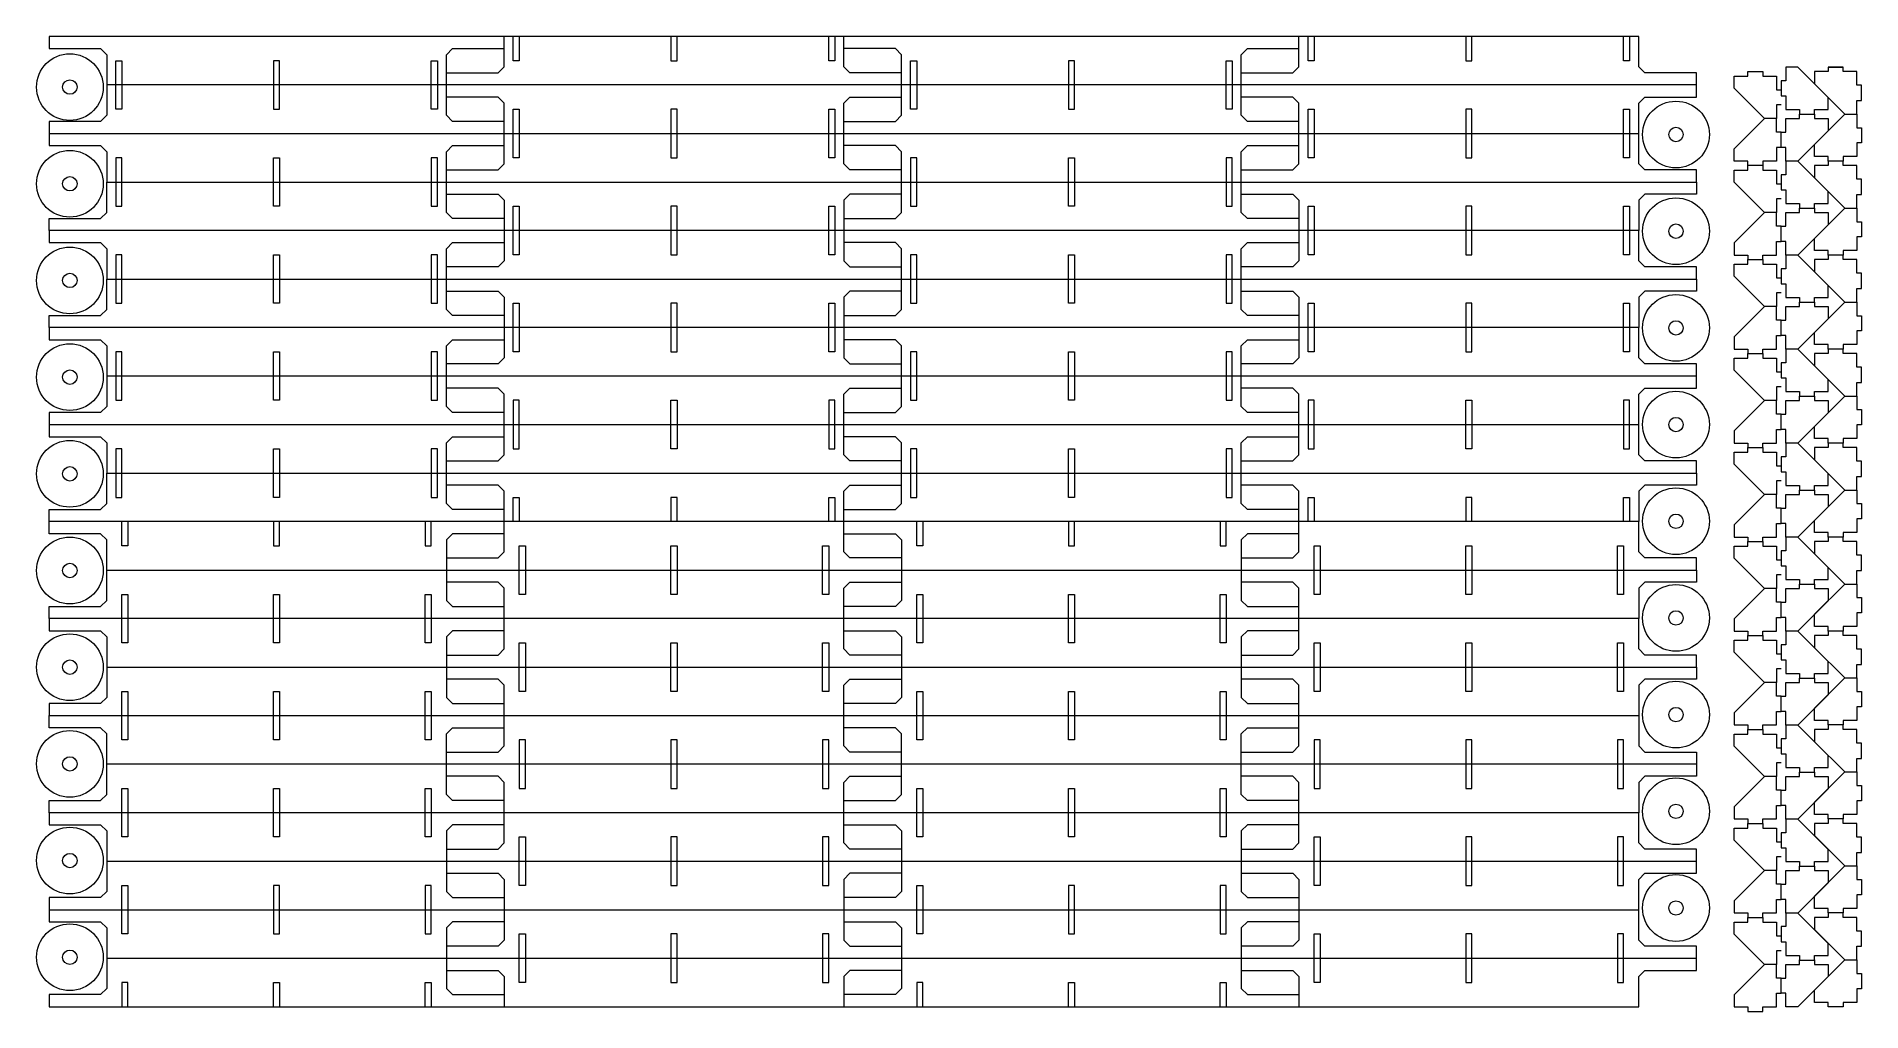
# Model space of a CAD drawing. Header units: millimetres. Extents: x -301 to 300, y -152 to 169.
import ezdxf

# ---------------------------------------------------------------- set-up
doc = ezdxf.new("R2010")
doc.units = ezdxf.units.MM
doc.header["$MEASUREMENT"] = 0
doc.layers.add('Layer 1', color=7, linetype='Continuous')

msp = doc.modelspace()

# ---------------------------------------------------------------- linework, layer by layer
at = {"layer": 'Layer 1', "lineweight": 9}
for points in [[(246.0185, 121.3712), (246.0185, 125.3712), (229.0185, 125.3712), (227.0185, 127.3712), (227.0185, 137.3712), (227.0185, 147.3712), (229.0185, 149.3712), (246.0185, 149.3712), (246.0185, 157.3712), (229.0185, 157.3712), (227.0185, 159.3712), (227.0185, 169.3712), (-296.9815, 169.3712), (-296.9815, 165.3712), (-279.9815, 165.3712), (-277.9815, 163.3712), (-277.9815, 153.3712), (-277.9815, 143.3712), (-279.9815, 141.3712), (-296.9815, 141.3712), (-296.9815, 133.3712), (-279.9815, 133.3712), (-277.9815, 131.3712), (-277.9815, 121.3712)], [(273.9698, 146.7889), (272.4698, 146.7889), (272.4698, 142.2889), (268.4698, 142.2889), (258.4698, 152.2889), (258.4698, 156.2889), (262.9698, 156.2889), (262.9698, 157.7889), (267.9698, 157.7889), (267.9698, 156.2889), (272.4698, 156.2889), (272.4698, 151.7889), (273.9698, 151.7889)], [(284.9698, 143.7765), (284.9698, 145.2765), (289.4698, 145.2765), (289.4698, 149.2765), (279.4698, 159.2765), (275.4698, 159.2765), (275.4698, 154.7765), (273.9698, 154.7765), (273.9698, 149.7765), (275.4698, 149.7765), (275.4698, 145.2765), (279.9698, 145.2765), (279.9698, 143.7765)], [(294.9574, 143.7889), (298.9574, 143.7889), (298.9574, 148.2889), (300.4574, 148.2889), (300.4574, 153.2889), (298.9574, 153.2889), (298.9574, 157.7889), (294.4574, 157.7889), (294.4574, 159.2889), (289.4574, 159.2889), (289.4574, 157.7889), (284.9574, 157.7889), (284.9574, 153.7889), (294.9574, 143.7889)], [(289.4574, 159.2889), (294.4574, 159.2889)], [(273.9698, 115.7889), (272.4698, 115.7889), (272.4698, 111.2889), (268.4698, 111.2889), (258.4698, 121.2889), (258.4698, 125.2889), (262.9698, 125.2889), (262.9698, 126.7889), (262.9698, 128.2889), (258.4698, 128.2889), (258.4698, 132.2889), (268.4698, 142.2889)], [(273.9698, 137.7889), (272.4698, 137.7889), (272.4698, 142.2889)], [(279.4698, 128.2765), (275.4698, 128.2765), (275.4698, 132.7765), (273.9698, 132.7765), (273.9698, 137.7765), (275.4698, 137.7765), (275.4698, 142.2765), (279.9698, 142.2765), (279.9698, 143.7765), (284.9698, 143.7765), (284.9698, 142.2765), (289.4698, 142.2765), (289.4698, 138.2765), (279.4698, 128.2765)], [(289.4574, 128.2889), (289.4574, 129.7889), (284.9574, 129.7889), (284.9574, 133.7889), (294.9574, 143.7889)], [(298.9574, 143.7889), (298.9574, 139.2889), (300.4574, 139.2889), (300.4574, 134.2889), (298.9574, 134.2889), (298.9574, 129.7889), (294.4574, 129.7889), (294.4574, 128.2889)], [(273.9698, 132.7889), (272.4698, 132.7889), (272.4698, 128.2889), (267.9698, 128.2889), (267.9698, 126.7889), (267.9698, 125.2889), (272.4698, 125.2889), (272.4698, 120.7889), (273.9698, 120.7889)], [(267.9698, 126.7889), (262.9698, 126.7889)], [(275.4698, 128.2765), (275.4698, 123.7765), (273.9698, 123.7765), (273.9698, 118.7765), (275.4698, 118.7765), (275.4698, 114.2765), (279.9698, 114.2765), (279.9698, 112.7765)], [(284.9698, 112.7765), (284.9698, 114.2765), (289.4698, 114.2765), (289.4698, 118.2765), (279.4698, 128.2765)], [(294.9574, 112.7889), (298.9574, 112.7889), (298.9574, 117.2889), (300.4574, 117.2889), (300.4574, 122.2889), (298.9574, 122.2889), (298.9574, 126.7889), (294.4574, 126.7889), (294.4574, 128.2889), (289.4574, 128.2889), (289.4574, 126.7889), (284.9574, 126.7889), (284.9574, 122.7889), (294.9574, 112.7889)], [(227.0185, 105.3712), (-296.9815, 105.3712), (-296.9815, 109.3712), (-279.9815, 109.3712), (-277.9815, 111.3712), (-277.9815, 121.3712), (246.0185, 121.3712), (246.0185, 117.3712), (229.0185, 117.3712), (227.0185, 115.3712), (227.0185, 105.3712)], [(268.4698, 111.2889), (258.4698, 101.2889), (258.4698, 97.2889), (262.9698, 97.2889), (262.9698, 95.7889)], [(273.9698, 106.7889), (272.4698, 106.7889), (272.4698, 111.2889)], [(279.4698, 97.2765), (275.4698, 97.2765), (275.4698, 101.7765), (273.9698, 101.7765), (273.9698, 106.7765), (275.4698, 106.7765), (275.4698, 111.2765), (279.9698, 111.2765), (279.9698, 112.7765), (284.9698, 112.7765), (284.9698, 111.2765), (289.4698, 111.2765), (289.4698, 107.2765), (279.4698, 97.2765)], [(298.9574, 112.7889), (298.9574, 108.2889), (300.4574, 108.2889), (300.4574, 103.2889), (298.9574, 103.2889), (298.9574, 98.7889), (294.4574, 98.7889), (294.4574, 97.2889), (289.4574, 97.2889), (289.4574, 98.7889), (284.9574, 98.7889), (284.9574, 102.7889), (294.9574, 112.7889)], [(-296.9815, 105.3712), (-296.9815, 101.3712), (-279.9815, 101.3712), (-277.9815, 99.3712), (-277.9815, 89.3712)], [(246.0185, 89.3712), (246.0185, 93.3712), (229.0185, 93.3712), (227.0185, 95.3712), (227.0185, 105.3712)], [(267.9698, 95.7889), (267.9698, 97.2889), (272.4698, 97.2889), (272.4698, 101.7889), (273.9698, 101.7889)], [(275.4698, 97.2765), (275.4698, 92.7765), (273.9698, 92.7765), (273.9698, 87.7765), (275.4698, 87.7765), (275.4698, 83.2765), (279.9698, 83.2765), (279.9698, 81.7765)], [(284.9698, 81.7765), (284.9698, 83.2765), (289.4698, 83.2765), (289.4698, 87.2765), (279.4698, 97.2765)], [(294.9574, 81.7889), (298.9574, 81.7889), (298.9574, 86.2889), (300.4574, 86.2889), (300.4574, 91.2889), (298.9574, 91.2889), (298.9574, 95.7889), (294.4574, 95.7889), (294.4574, 97.2889), (289.4574, 97.2889), (289.4574, 95.7889), (284.9574, 95.7889), (284.9574, 91.7889), (294.9574, 81.7889)], [(273.9698, 84.7889), (272.4698, 84.7889), (272.4698, 80.2889), (268.4698, 80.2889), (258.4698, 90.2889), (258.4698, 94.2889), (262.9698, 94.2889), (262.9698, 95.7889), (267.9698, 95.7889), (267.9698, 94.2889), (272.4698, 94.2889), (272.4698, 89.7889), (273.9698, 89.7889)], [(227.0185, 73.3712), (-296.9815, 73.3712), (-296.9815, 77.3712), (-279.9815, 77.3712), (-277.9815, 79.3712), (-277.9815, 89.3712), (246.0185, 89.3712), (246.0185, 85.3712), (229.0185, 85.3712), (227.0185, 83.3712), (227.0185, 73.3712)], [(268.4698, 80.2889), (258.4698, 70.2889), (258.4698, 66.2889), (262.9698, 66.2889), (262.9698, 64.7889)], [(273.9698, 75.7889), (272.4698, 75.7889), (272.4698, 80.2889)], [(279.4698, 66.2765), (275.4698, 66.2765), (275.4698, 70.7765), (273.9698, 70.7765), (273.9698, 75.7765), (275.4698, 75.7765), (275.4698, 80.2765), (279.9698, 80.2765), (279.9698, 81.7765), (284.9698, 81.7765), (284.9698, 80.2765), (289.4698, 80.2765), (289.4698, 76.2765), (279.4698, 66.2765)], [(289.4574, 66.2889), (289.4574, 67.7889), (284.9574, 67.7889), (284.9574, 71.7889), (294.9574, 81.7889)], [(298.9574, 81.7889), (298.9574, 77.2889), (300.4574, 77.2889), (300.4574, 72.2889), (298.9574, 72.2889), (298.9574, 67.7889), (294.4574, 67.7889), (294.4574, 66.2889)], [(-296.9815, 73.3712), (-296.9815, 69.3712), (-279.9815, 69.3712), (-277.9815, 67.3712), (-277.9815, 57.3712)], [(246.0185, 57.3712), (246.0185, 61.3712), (229.0185, 61.3712), (227.0185, 63.3712), (227.0185, 73.3712)], [(267.9698, 64.7889), (267.9698, 66.2889), (272.4698, 66.2889), (272.4698, 70.7889), (273.9698, 70.7889)], [(275.4698, 66.2765), (275.4698, 61.7765), (273.9698, 61.7765), (273.9698, 56.7765), (275.4698, 56.7765), (275.4698, 52.2765), (279.9698, 52.2765), (279.9698, 50.7765)], [(284.9698, 50.7765), (284.9698, 52.2765), (289.4698, 52.2765), (289.4698, 56.2765), (279.4698, 66.2765)], [(294.9574, 50.7889), (298.9574, 50.7889), (298.9574, 55.2889), (300.4574, 55.2889), (300.4574, 60.2889), (298.9574, 60.2889), (298.9574, 64.7889), (294.4574, 64.7889), (294.4574, 66.2889), (289.4574, 66.2889), (289.4574, 64.7889), (284.9574, 64.7889), (284.9574, 60.7889), (294.9574, 50.7889)], [(273.9698, 53.7889), (272.4698, 53.7889), (272.4698, 49.2889), (268.4698, 49.2889), (258.4698, 59.2889), (258.4698, 63.2889), (262.9698, 63.2889), (262.9698, 64.7889), (267.9698, 64.7889), (267.9698, 63.2889), (272.4698, 63.2889), (272.4698, 58.7889), (273.9698, 58.7889)], [(246.0185, 25.3712), (246.0185, 29.3712), (229.0185, 29.3712), (227.0185, 31.3712), (227.0185, 41.3712), (227.0185, 51.3712), (229.0185, 53.3712), (246.0185, 53.3712), (246.0185, 57.3712), (-277.9815, 57.3712), (-277.9815, 47.3712), (-279.9815, 45.3712), (-296.9815, 45.3712), (-296.9815, 41.3712), (227.0185, 41.3712)], [(268.4698, 49.2889), (258.4698, 39.2889), (258.4698, 35.2889), (262.9698, 35.2889), (262.9698, 33.7889)], [(273.9698, 44.7889), (272.4698, 44.7889), (272.4698, 49.2889)], [(279.4698, 35.2765), (275.4698, 35.2765), (275.4698, 39.7765), (273.9698, 39.7765), (273.9698, 44.7765), (275.4698, 44.7765), (275.4698, 49.2765), (279.9698, 49.2765), (279.9698, 50.7765), (284.9698, 50.7765), (284.9698, 49.2765), (289.4698, 49.2765), (289.4698, 45.2765), (279.4698, 35.2765)], [(298.9574, 50.7889), (298.9574, 46.2889), (300.4574, 46.2889), (300.4574, 41.2889), (298.9574, 41.2889), (298.9574, 36.7889), (294.4574, 36.7889), (294.4574, 35.2889), (289.4574, 35.2889), (289.4574, 36.7889), (284.9574, 36.7889), (284.9574, 40.7889), (294.9574, 50.7889)], [(-296.9815, 41.3712), (-296.9815, 37.3712), (-279.9815, 37.3712), (-277.9815, 35.3712), (-277.9815, 25.3712)], [(267.9698, 33.7889), (267.9698, 35.2889), (272.4698, 35.2889), (272.4698, 39.7889), (273.9698, 39.7889)], [(273.9698, 22.7889), (272.4698, 22.7889), (272.4698, 18.2889), (268.4698, 18.2889), (258.4698, 28.2889), (258.4698, 32.2889), (262.9698, 32.2889), (262.9698, 33.7889), (267.9698, 33.7889), (267.9698, 32.2889), (272.4698, 32.2889), (272.4698, 27.7889), (273.9698, 27.7889)], [(275.4698, 35.2765), (275.4698, 30.7765), (273.9698, 30.7765), (273.9698, 25.7765), (275.4698, 25.7765), (275.4698, 21.2765), (279.9698, 21.2765), (279.9698, 19.7765), (284.9698, 19.7765), (284.9698, 21.2765), (289.4698, 21.2765), (289.4698, 25.2765), (279.4698, 35.2765)], [(294.9574, 19.7889), (298.9574, 19.7889), (298.9574, 24.2889), (300.4574, 24.2889), (300.4574, 29.2889), (298.9574, 29.2889), (298.9574, 33.7889), (294.4574, 33.7889), (294.4574, 35.2889), (289.4574, 35.2889), (289.4574, 33.7889), (284.9574, 33.7889), (284.9574, 29.7889), (294.9574, 19.7889)], [(-277.9811, -38.6284), (246.0185, -38.6284), (246.0185, -34.6286), (229.0185, -34.6286), (227.0185, -32.6286), (227.0185, -22.6286), (-296.9811, -22.6286), (-296.9811, -18.6286), (-279.9811, -18.6286), (-277.9811, -16.6286), (-277.9811, -6.6286), (-277.9811, 3.3714), (-279.9811, 5.3714), (-296.9811, 5.3714), (-296.9811, 9.3714), (-296.9815, 13.3712), (-279.9815, 13.3712), (-277.9815, 15.3712), (-277.9815, 25.3712), (246.0185, 25.3712), (246.0185, 21.3712), (229.0185, 21.3712), (227.0185, 19.3712), (227.0185, 9.3712)], [(268.4698, 18.2889), (258.4698, 8.2889), (258.4698, 4.2889), (262.9698, 4.2889), (262.9698, 2.7889)], [(273.9698, 13.7889), (272.4698, 13.7889), (272.4698, 18.2889)], [(279.4698, 4.2765), (275.4698, 4.2765), (275.4698, 8.7765), (273.9698, 8.7765), (273.9698, 13.7765), (275.4698, 13.7765), (275.4698, 18.2765), (279.9698, 18.2765), (279.9698, 19.7765), (284.9698, 19.7765), (284.9698, 18.2765), (289.4698, 18.2765), (289.4698, 14.2765), (279.4698, 4.2765)], [(298.9574, 19.7889), (298.9574, 15.2889), (300.4574, 15.2889), (300.4574, 10.2889), (298.9574, 10.2889), (298.9574, 5.7889), (294.4574, 5.7889), (294.4574, 4.2889), (289.4574, 4.2889), (289.4574, 5.7889), (284.9574, 5.7889), (284.9574, 9.7889), (294.9574, 19.7889)], [(-277.9811, -6.6286), (246.0185, -6.6286), (246.0185, -2.6288), (229.0185, -2.6288), (227.0185, -0.6288), (227.0185, 9.3712), (-296.9811, 9.3712)], [(267.9698, 2.7889), (267.9698, 4.2889), (272.4698, 4.2889), (272.4698, 8.7889), (273.9698, 8.7889)], [(273.9698, -8.2111), (272.4698, -8.2111), (272.4698, -12.7111), (268.4698, -12.7111), (258.4698, -2.7111), (258.4698, 1.2889), (262.9698, 1.2889), (262.9698, 2.7889), (267.9698, 2.7889), (267.9698, 1.2889), (272.4698, 1.2889), (272.4698, -3.2111), (273.9698, -3.2111)], [(275.4698, 4.2765), (275.4698, -0.2235), (273.9698, -0.2235), (273.9698, -5.2235), (275.4698, -5.2235), (275.4698, -9.7235), (279.9698, -9.7235), (279.9698, -11.2235)], [(284.9698, -11.2235), (284.9698, -9.7235), (289.4698, -9.7235), (289.4698, -5.7235), (279.4698, 4.2765)], [(294.9574, -11.2111), (298.9574, -11.2111), (298.9574, -6.7111), (300.4574, -6.7111), (300.4574, -1.7111), (298.9574, -1.7111), (298.9574, 2.7889), (294.4574, 2.7889), (294.4574, 4.2889), (289.4574, 4.2889), (289.4574, 2.7889), (284.9574, 2.7889), (284.9574, -1.2111), (294.9574, -11.2111)], [(246.0185, -6.6286), (246.0185, -10.6284), (229.0185, -10.6284), (227.0185, -12.6284), (227.0185, -22.6284)], [(279.4698, -26.7235), (275.4698, -26.7235), (275.4698, -22.2235), (273.9698, -22.2235), (273.9698, -17.2235), (275.4698, -17.2235), (275.4698, -12.7235), (279.9698, -12.7235), (279.9698, -11.2235), (284.9698, -11.2235), (284.9698, -12.7235), (289.4698, -12.7235), (289.4698, -16.7235), (279.4698, -26.7235)], [(289.4574, -26.7111), (289.4574, -25.2111), (284.9574, -25.2111), (284.9574, -21.2111), (294.9574, -11.2111)], [(298.9574, -11.2111), (298.9574, -15.7111), (300.4574, -15.7111), (300.4574, -20.7111), (298.9574, -20.7111), (298.9574, -25.2111), (294.4574, -25.2111), (294.4574, -26.7111)], [(268.4698, -12.7111), (258.4698, -22.7111), (258.4698, -26.7111), (262.9698, -26.7111), (262.9698, -28.2111)], [(273.9698, -17.2111), (272.4698, -17.2111), (272.4698, -12.7111)], [(-296.9811, -22.6284), (-296.9811, -26.6284), (-279.9811, -26.6284), (-277.9811, -28.6284), (-277.9811, -38.6284), (-277.9811, -48.6284), (-279.9811, -50.6284), (-296.9811, -50.6284), (-296.9811, -54.6284), (227.0185, -54.6284), (227.0185, -64.6284), (229.0185, -66.6284), (246.0185, -66.6284), (246.0185, -70.6282), (-277.9811, -70.6282)], [(267.9698, -28.2111), (267.9698, -26.7111), (272.4698, -26.7111), (272.4698, -22.2111), (273.9698, -22.2111)], [(273.9698, -39.2111), (272.4698, -39.2111), (272.4698, -43.7111), (268.4698, -43.7111), (258.4698, -33.7111), (258.4698, -29.7111), (262.9698, -29.7111), (262.9698, -28.2111), (267.9698, -28.2111), (267.9698, -29.7111), (272.4698, -29.7111), (272.4698, -34.2111), (273.9698, -34.2111)], [(275.4698, -26.7235), (275.4698, -31.2235), (273.9698, -31.2235), (273.9698, -36.2235), (275.4698, -36.2235), (275.4698, -40.7235), (279.9698, -40.7235), (279.9698, -42.2235)], [(284.9698, -42.2235), (284.9698, -40.7235), (289.4698, -40.7235), (289.4698, -36.7235), (279.4698, -26.7235)], [(294.9574, -42.2111), (298.9574, -42.2111), (298.9574, -37.7111), (300.4574, -37.7111), (300.4574, -32.7111), (298.9574, -32.7111), (298.9574, -28.2111), (294.4574, -28.2111), (294.4574, -26.7111), (289.4574, -26.7111), (289.4574, -28.2111), (284.9574, -28.2111), (284.9574, -32.2111), (294.9574, -42.2111)], [(246.0185, -38.6284), (246.0185, -42.6282), (229.0185, -42.6282), (227.0185, -44.6282), (227.0185, -54.6282)], [(268.4698, -43.7111), (258.4698, -53.7111), (258.4698, -57.7111), (262.9698, -57.7111), (262.9698, -59.2111)], [(273.9698, -48.2111), (272.4698, -48.2111), (272.4698, -43.7111)], [(279.4698, -57.7235), (275.4698, -57.7235), (275.4698, -53.2235), (273.9698, -53.2235), (273.9698, -48.2235), (275.4698, -48.2235), (275.4698, -43.7235), (279.9698, -43.7235), (279.9698, -42.2235), (284.9698, -42.2235), (284.9698, -43.7235), (289.4698, -43.7235), (289.4698, -47.7235), (279.4698, -57.7235)], [(289.4574, -57.7111), (289.4574, -56.2111), (284.9574, -56.2111), (284.9574, -52.2111), (294.9574, -42.2111)], [(298.9574, -42.2111), (298.9574, -46.7111), (300.4574, -46.7111), (300.4574, -51.7111), (298.9574, -51.7111), (298.9574, -56.2111), (294.4574, -56.2111), (294.4574, -57.7111)], [(267.9698, -59.2111), (267.9698, -57.7111), (272.4698, -57.7111), (272.4698, -53.2111), (273.9698, -53.2111)], [(-296.9811, -86.628), (-296.9811, -90.628), (-279.9811, -90.628), (-277.9811, -92.628), (-277.9811, -102.628), (246.0185, -102.628), (246.0185, -98.6282), (229.0185, -98.6282), (227.0185, -96.6282), (227.0185, -86.6282), (-296.9811, -86.6282), (-296.9811, -82.6282), (-279.9811, -82.6282), (-277.9811, -80.6282), (-277.9811, -70.6282), (-277.9811, -60.6282), (-279.9811, -58.6282), (-296.9811, -58.6282), (-296.9811, -54.6282)], [(273.9698, -70.2111), (272.4698, -70.2111), (272.4698, -74.7111), (268.4698, -74.7111), (258.4698, -64.7111), (258.4698, -60.7111), (262.9698, -60.7111), (262.9698, -59.2111), (267.9698, -59.2111), (267.9698, -60.7111), (272.4698, -60.7111), (272.4698, -65.2111), (273.9698, -65.2111)], [(275.4698, -57.7235), (275.4698, -62.2235), (273.9698, -62.2235), (273.9698, -67.2235), (275.4698, -67.2235), (275.4698, -71.7235), (279.9698, -71.7235), (279.9698, -73.2235)], [(284.9698, -73.2235), (284.9698, -71.7235), (289.4698, -71.7235), (289.4698, -67.7235), (279.4698, -57.7235)], [(294.9574, -73.2111), (298.9574, -73.2111), (298.9574, -68.7111), (300.4574, -68.7111), (300.4574, -63.7111), (298.9574, -63.7111), (298.9574, -59.2111), (294.4574, -59.2111), (294.4574, -57.7111), (289.4574, -57.7111), (289.4574, -59.2111), (284.9574, -59.2111), (284.9574, -63.2111), (294.9574, -73.2111)], [(246.0185, -70.6282), (246.0185, -74.628), (229.0185, -74.628), (227.0185, -76.628), (227.0185, -86.628)], [(268.4698, -74.7111), (258.4698, -84.7111), (258.4698, -88.7111), (262.9698, -88.7111), (262.9698, -90.2111)], [(273.9698, -79.2111), (272.4698, -79.2111), (272.4698, -74.7111)], [(279.4698, -88.7235), (275.4698, -88.7235), (275.4698, -84.2235), (273.9698, -84.2235), (273.9698, -79.2235), (275.4698, -79.2235), (275.4698, -74.7235), (279.9698, -74.7235), (279.9698, -73.2235), (284.9698, -73.2235), (284.9698, -74.7235), (289.4698, -74.7235), (289.4698, -78.7235), (279.4698, -88.7235)], [(289.4574, -88.7111), (289.4574, -87.2111), (284.9574, -87.2111), (284.9574, -83.2111), (294.9574, -73.2111)], [(298.9574, -73.2111), (298.9574, -77.7111), (300.4574, -77.7111), (300.4574, -82.7111), (298.9574, -82.7111), (298.9574, -87.2111), (294.4574, -87.2111), (294.4574, -88.7111)], [(267.9698, -90.2111), (267.9698, -88.7111), (272.4698, -88.7111), (272.4698, -84.2111), (273.9698, -84.2111)], [(273.9698, -101.2111), (272.4698, -101.2111), (272.4698, -105.7111), (268.4698, -105.7111), (258.4698, -95.7111), (258.4698, -91.7111), (262.9698, -91.7111), (262.9698, -90.2111), (267.9698, -90.2111), (267.9698, -91.7111), (272.4698, -91.7111), (272.4698, -96.2111), (273.9698, -96.2111)], [(275.4698, -88.7235), (275.4698, -93.2235), (273.9698, -93.2235), (273.9698, -98.2235), (275.4698, -98.2235), (275.4698, -102.7235), (279.9698, -102.7235), (279.9698, -104.2235)], [(284.9698, -104.2235), (284.9698, -102.7235), (289.4698, -102.7235), (289.4698, -98.7235), (279.4698, -88.7235)], [(294.9574, -104.2111), (298.9574, -104.2111), (298.9574, -99.7111), (300.4574, -99.7111), (300.4574, -94.7111), (298.9574, -94.7111), (298.9574, -90.2111), (294.4574, -90.2111), (294.4574, -88.7111), (289.4574, -88.7111), (289.4574, -90.2111), (284.9574, -90.2111), (284.9574, -94.2111), (294.9574, -104.2111)], [(-277.9811, -102.6282), (-277.9811, -112.6282), (-279.9811, -114.6282), (-296.9811, -114.6282), (-296.9811, -122.6282), (-279.9811, -122.6282), (-277.9811, -124.6282), (-277.9811, -134.6282), (-277.9811, -144.6282), (-279.9811, -146.6282), (-296.9811, -146.6282), (-296.9811, -150.6282), (227.0189, -150.6282), (227.0189, -140.6282), (229.0189, -138.6282), (246.0189, -138.6282), (246.0189, -130.6282), (229.0189, -130.6282), (227.0189, -128.6282), (227.0189, -118.6282), (227.0189, -108.6282), (229.0189, -106.6282), (246.0189, -106.6282), (246.0185, -102.628)], [(268.4698, -105.7111), (258.4698, -115.7111), (258.4698, -119.7111), (262.9698, -119.7111), (262.9698, -121.2111)], [(273.9698, -110.2111), (272.4698, -110.2111), (272.4698, -105.7111)], [(279.4698, -119.7235), (275.4698, -119.7235), (275.4698, -115.2235), (273.9698, -115.2235), (273.9698, -110.2235), (275.4698, -110.2235), (275.4698, -105.7235), (279.9698, -105.7235), (279.9698, -104.2235), (284.9698, -104.2235), (284.9698, -105.7235), (289.4698, -105.7235), (289.4698, -109.7235), (279.4698, -119.7235)], [(298.9574, -104.2111), (298.9574, -108.7111), (300.4574, -108.7111), (300.4574, -113.7111), (298.9574, -113.7111), (298.9574, -118.2111), (294.4574, -118.2111), (294.4574, -119.7111), (289.4574, -119.7111), (289.4574, -118.2111), (284.9574, -118.2111), (284.9574, -114.2111), (294.9574, -104.2111)], [(267.9698, -121.2111), (267.9698, -119.7111), (272.4698, -119.7111), (272.4698, -115.2111), (273.9698, -115.2111)], [(275.4698, -119.7235), (275.4698, -124.2235), (273.9698, -124.2235), (273.9698, -129.2235), (275.4698, -129.2235), (275.4698, -133.7235), (279.9698, -133.7235), (279.9698, -135.2235), (284.9698, -135.2235), (284.9698, -133.7235), (289.4698, -133.7235), (289.4698, -129.7235), (279.4698, -119.7235)], [(294.9574, -135.2111), (298.9574, -135.2111), (298.9574, -130.7111), (300.4574, -130.7111), (300.4574, -125.7111), (298.9574, -125.7111), (298.9574, -121.2111), (294.4574, -121.2111), (294.4574, -119.7111), (289.4574, -119.7111), (289.4574, -121.2111), (284.9574, -121.2111), (284.9574, -125.2111), (294.9574, -135.2111)], [(273.9698, -132.2111), (272.4698, -132.2111), (272.4698, -136.7111), (268.4698, -136.7111), (258.4698, -126.7111), (258.4698, -122.7111), (262.9698, -122.7111), (262.9698, -121.2111), (267.9698, -121.2111), (267.9698, -122.7111), (272.4698, -122.7111), (272.4698, -127.2111), (273.9698, -127.2111)], [(268.4698, -136.7111), (258.4698, -146.7111), (258.4698, -150.7111), (262.9698, -150.7111), (262.9698, -152.2111), (267.9698, -152.2111), (267.9698, -150.7111), (272.4698, -150.7111), (272.4698, -146.2111), (273.9698, -146.2111)], [(273.9698, -141.2111), (272.4698, -141.2111), (272.4698, -136.7111)], [(284.9698, -135.2111), (284.9698, -136.7111), (289.4698, -136.7111), (289.4698, -140.7111), (279.4698, -150.7111), (275.4698, -150.7111), (275.4698, -146.2111), (273.9698, -146.2111), (273.9698, -141.2111), (275.4698, -141.2111), (275.4698, -136.7111), (279.9698, -136.7111), (279.9698, -135.2111)], [(298.9574, -135.2111), (298.9574, -139.7111), (300.4574, -139.7111), (300.4574, -144.7111), (298.9574, -144.7111), (298.9574, -149.2111), (294.4574, -149.2111), (294.4574, -150.7111), (289.4574, -150.7111), (289.4574, -149.2111), (284.9574, -149.2111), (284.9574, -145.2111), (294.9574, -135.2111)]]:
    msp.add_lwpolyline(points, dxfattribs=at)
at = {"layer": 'Layer 1', "color": 240, "lineweight": 9}
for points in [[(-165.9815, 157.3712), (-148.9815, 157.3712), (-146.9815, 159.3712), (-146.9815, 169.3712)], [(-141.9815, 169.3712), (-141.9815, 161.3712), (-143.9815, 161.3712), (-143.9815, 169.3712)], [(-91.9815, 169.3712), (-91.9815, 161.3712), (-89.9815, 161.3712), (-89.9815, 169.3712)], [(-37.9815, 169.3712), (-37.9815, 161.3712), (-39.9815, 161.3712), (-39.9815, 169.3712)], [(-15.9815, 157.3712), (-32.9815, 157.3712), (-34.9815, 159.3712), (-34.9815, 169.3712)], [(96.0185, 157.3712), (113.0185, 157.3712), (115.0185, 159.3712), (115.0185, 169.3712)], [(120.0185, 169.3712), (120.0185, 161.3712), (118.0185, 161.3712), (118.0185, 169.3712)], [(170.0185, 169.3712), (170.0185, 161.3712), (172.0185, 161.3712), (172.0185, 169.3712)], [(224.0185, 169.3712), (224.0185, 161.3712), (222.0185, 161.3712), (222.0185, 169.3712)], [(-146.9815, 141.3712), (-163.9815, 141.3712), (-165.9815, 143.3712), (-165.9815, 153.3712), (-165.9815, 163.3712), (-163.9815, 165.3712), (-146.9815, 165.3712)], [(-34.9815, 141.3712), (-17.9815, 141.3712), (-15.9815, 143.3712), (-15.9815, 153.3712), (-15.9815, 163.3712), (-17.9815, 165.3712), (-34.9815, 165.3712)], [(115.0185, 141.3712), (98.0185, 141.3712), (96.0185, 143.3712), (96.0185, 153.3712), (96.0185, 163.3712), (98.0185, 165.3712), (115.0185, 165.3712)], [(-274.9815, 161.3712), (-272.9815, 161.3712), (-272.9815, 153.3712), (-272.9815, 145.3712), (-274.9815, 145.3712), (-274.9815, 153.3712), (-274.9815, 161.3712)], [(-220.9815, 161.3712), (-222.9815, 161.3712), (-222.9815, 153.3712), (-222.9815, 145.3712), (-220.9815, 145.3712), (-220.9815, 153.3712), (-220.9815, 161.3712)], [(-170.9815, 161.3712), (-168.9815, 161.3712), (-168.9815, 153.3712), (-168.9815, 145.3712), (-170.9815, 145.3712), (-170.9815, 153.3712), (-170.9815, 161.3712)], [(-12.9815, 161.3712), (-10.9815, 161.3712), (-10.9815, 153.3712), (-10.9815, 145.3712), (-12.9815, 145.3712), (-12.9815, 153.3712), (-12.9815, 161.3712)], [(41.0185, 161.3712), (39.0185, 161.3712), (39.0185, 153.3712), (39.0185, 145.3712), (41.0185, 145.3712), (41.0185, 153.3712), (41.0185, 161.3712)], [(91.0185, 161.3712), (93.0185, 161.3712), (93.0185, 153.3712), (93.0185, 145.3712), (91.0185, 145.3712), (91.0185, 153.3712), (91.0185, 161.3712)], [(-165.9815, 125.3712), (-148.9815, 125.3712), (-146.9815, 127.3712), (-146.9815, 137.3712), (-146.9815, 147.3712), (-148.9815, 149.3712), (-165.9815, 149.3712)], [(-143.9815, 145.3712), (-141.9815, 145.3712), (-141.9815, 137.3712), (-141.9815, 129.3712), (-143.9815, 129.3712), (-143.9815, 137.3712), (-143.9815, 145.3712)], [(-89.9815, 145.3712), (-91.9815, 145.3712), (-91.9815, 137.3712), (-91.9815, 129.3712), (-89.9815, 129.3712), (-89.9815, 137.3712), (-89.9815, 145.3712)], [(-39.9815, 145.3712), (-37.9815, 145.3712), (-37.9815, 137.3712), (-37.9815, 129.3712), (-39.9815, 129.3712), (-39.9815, 137.3712), (-39.9815, 145.3712)], [(-15.9815, 125.3712), (-32.9815, 125.3712), (-34.9815, 127.3712), (-34.9815, 137.3712), (-34.9815, 147.3712), (-32.9815, 149.3712), (-15.9815, 149.3712)], [(96.0185, 125.3712), (113.0185, 125.3712), (115.0185, 127.3712), (115.0185, 137.3712), (115.0185, 147.3712), (113.0185, 149.3712), (96.0185, 149.3712)], [(118.0185, 145.3712), (120.0185, 145.3712), (120.0185, 137.3712), (120.0185, 129.3712), (118.0185, 129.3712), (118.0185, 137.3712), (118.0185, 145.3712)], [(172.0185, 145.3712), (170.0185, 145.3712), (170.0185, 137.3712), (170.0185, 129.3712), (172.0185, 129.3712), (172.0185, 137.3712), (172.0185, 145.3712)], [(222.0185, 145.3712), (224.0185, 145.3712), (224.0185, 137.3712), (224.0185, 129.3712), (222.0185, 129.3712), (222.0185, 137.3712), (222.0185, 145.3712)], [(-146.9815, 109.3712), (-163.9815, 109.3712), (-165.9815, 111.3712), (-165.9815, 121.3712), (-165.9815, 131.3712), (-163.9815, 133.3712), (-146.9815, 133.3712)], [(-34.9815, 109.3712), (-17.9815, 109.3712), (-15.9815, 111.3712), (-15.9815, 121.3712), (-15.9815, 131.3712), (-17.9815, 133.3712), (-34.9815, 133.3712)], [(115.0185, 109.3712), (98.0185, 109.3712), (96.0185, 111.3712), (96.0185, 121.3712), (96.0185, 131.3712), (98.0185, 133.3712), (115.0185, 133.3712)], [(-274.9815, 129.3712), (-274.9815, 121.3712), (-274.9815, 113.3712), (-272.9815, 113.3712), (-272.9815, 121.3712), (-272.9815, 129.3712), (-274.9815, 129.3712)], [(-220.9815, 129.3712), (-220.9815, 121.3712), (-220.9815, 113.3712), (-222.9815, 113.3712), (-222.9815, 121.3712), (-222.9815, 129.3712), (-220.9815, 129.3712)], [(-170.9815, 129.3712), (-170.9815, 121.3712), (-170.9815, 113.3712), (-168.9815, 113.3712), (-168.9815, 121.3712), (-168.9815, 129.3712), (-170.9815, 129.3712)], [(-12.9815, 129.3712), (-12.9815, 121.3712), (-12.9815, 113.3712), (-10.9815, 113.3712), (-10.9815, 121.3712), (-10.9815, 129.3712), (-12.9815, 129.3712)], [(41.0185, 129.3712), (41.0185, 121.3712), (41.0185, 113.3712), (39.0185, 113.3712), (39.0185, 121.3712), (39.0185, 129.3712), (41.0185, 129.3712)], [(91.0185, 129.3712), (91.0185, 121.3712), (91.0185, 113.3712), (93.0185, 113.3712), (93.0185, 121.3712), (93.0185, 129.3712), (91.0185, 129.3712)], [(-165.9815, 117.3712), (-148.9815, 117.3712), (-146.9815, 115.3712), (-146.9815, 105.3712), (-146.9815, 95.3712), (-148.9815, 93.3712), (-165.9815, 93.3712)], [(-15.9815, 117.3712), (-32.9815, 117.3712), (-34.9815, 115.3712), (-34.9815, 105.3712), (-34.9815, 95.3712), (-32.9815, 93.3712), (-15.9815, 93.3712)], [(96.0185, 117.3712), (113.0185, 117.3712), (115.0185, 115.3712), (115.0185, 105.3712), (115.0185, 95.3712), (113.0185, 93.3712), (96.0185, 93.3712)], [(-141.9815, 97.3712), (-143.9815, 97.3712), (-143.9815, 105.3712), (-143.9815, 113.3712), (-141.9815, 113.3712), (-141.9815, 105.3712), (-141.9815, 97.3712)], [(-91.9815, 97.3712), (-89.9815, 97.3712), (-89.9815, 105.3712), (-89.9815, 113.3712), (-91.9815, 113.3712), (-91.9815, 105.3712), (-91.9815, 97.3712)], [(-37.9815, 97.3712), (-39.9815, 97.3712), (-39.9815, 105.3712), (-39.9815, 113.3712), (-37.9815, 113.3712), (-37.9815, 105.3712), (-37.9815, 97.3712)], [(120.0185, 97.3712), (118.0185, 97.3712), (118.0185, 105.3712), (118.0185, 113.3712), (120.0185, 113.3712), (120.0185, 105.3712), (120.0185, 97.3712)], [(170.0185, 97.3712), (172.0185, 97.3712), (172.0185, 105.3712), (172.0185, 113.3712), (170.0185, 113.3712), (170.0185, 105.3712), (170.0185, 97.3712)], [(224.0185, 97.3712), (222.0185, 97.3712), (222.0185, 105.3712), (222.0185, 113.3712), (224.0185, 113.3712), (224.0185, 105.3712), (224.0185, 97.3712)], [(-272.9815, 97.3712), (-274.9815, 97.3712), (-274.9815, 89.3712), (-274.9815, 81.3712), (-272.9815, 81.3712), (-272.9815, 89.3712), (-272.9815, 97.3712)], [(-222.9815, 97.3712), (-220.9815, 97.3712), (-220.9815, 89.3712), (-220.9815, 81.3712), (-222.9815, 81.3712), (-222.9815, 89.3712), (-222.9815, 97.3712)], [(-168.9815, 97.3712), (-170.9815, 97.3712), (-170.9815, 89.3712), (-170.9815, 81.3712), (-168.9815, 81.3712), (-168.9815, 89.3712), (-168.9815, 97.3712)], [(-146.9815, 77.3712), (-163.9815, 77.3712), (-165.9815, 79.3712), (-165.9815, 89.3712), (-165.9815, 99.3712), (-163.9815, 101.3712), (-146.9815, 101.3712)], [(-34.9815, 77.3712), (-17.9815, 77.3712), (-15.9815, 79.3712), (-15.9815, 89.3712), (-15.9815, 99.3712), (-17.9815, 101.3712), (-34.9815, 101.3712)], [(-10.9815, 97.3712), (-12.9815, 97.3712), (-12.9815, 89.3712), (-12.9815, 81.3712), (-10.9815, 81.3712), (-10.9815, 89.3712), (-10.9815, 97.3712)], [(39.0185, 97.3712), (41.0185, 97.3712), (41.0185, 89.3712), (41.0185, 81.3712), (39.0185, 81.3712), (39.0185, 89.3712), (39.0185, 97.3712)], [(93.0185, 97.3712), (91.0185, 97.3712), (91.0185, 89.3712), (91.0185, 81.3712), (93.0185, 81.3712), (93.0185, 89.3712), (93.0185, 97.3712)], [(115.0185, 77.3712), (98.0185, 77.3712), (96.0185, 79.3712), (96.0185, 89.3712), (96.0185, 99.3712), (98.0185, 101.3712), (115.0185, 101.3712)], [(-165.9815, 85.3712), (-148.9815, 85.3712), (-146.9815, 83.3712), (-146.9815, 73.3712), (-146.9815, 63.3712), (-148.9815, 61.3712), (-165.9815, 61.3712)], [(-15.9815, 85.3712), (-32.9815, 85.3712), (-34.9815, 83.3712), (-34.9815, 73.3712), (-34.9815, 63.3712), (-32.9815, 61.3712), (-15.9815, 61.3712)], [(96.0185, 85.3712), (113.0185, 85.3712), (115.0185, 83.3712), (115.0185, 73.3712), (115.0185, 63.3712), (113.0185, 61.3712), (96.0185, 61.3712)], [(-141.9815, 65.3712), (-143.9815, 65.3712), (-143.9815, 73.3712), (-143.9815, 81.3712), (-141.9815, 81.3712), (-141.9815, 73.3712), (-141.9815, 65.3712)], [(-91.9815, 65.3712), (-89.9815, 65.3712), (-89.9815, 73.3712), (-89.9815, 81.3712), (-91.9815, 81.3712), (-91.9815, 73.3712), (-91.9815, 65.3712)], [(-37.9815, 65.3712), (-39.9815, 65.3712), (-39.9815, 73.3712), (-39.9815, 81.3712), (-37.9815, 81.3712), (-37.9815, 73.3712), (-37.9815, 65.3712)], [(120.0185, 65.3712), (118.0185, 65.3712), (118.0185, 73.3712), (118.0185, 81.3712), (120.0185, 81.3712), (120.0185, 73.3712), (120.0185, 65.3712)], [(170.0185, 65.3712), (172.0185, 65.3712), (172.0185, 73.3712), (172.0185, 81.3712), (170.0185, 81.3712), (170.0185, 73.3712), (170.0185, 65.3712)], [(224.0185, 65.3712), (222.0185, 65.3712), (222.0185, 73.3712), (222.0185, 81.3712), (224.0185, 81.3712), (224.0185, 73.3712), (224.0185, 65.3712)], [(-146.9815, 45.3712), (-163.9815, 45.3712), (-165.9815, 47.3712), (-165.9815, 57.3712), (-165.9815, 67.3712), (-163.9815, 69.3712), (-146.9815, 69.3712)], [(-34.9815, 45.3712), (-17.9815, 45.3712), (-15.9815, 47.3712), (-15.9815, 57.3712), (-15.9815, 67.3712), (-17.9815, 69.3712), (-34.9815, 69.3712)], [(115.0185, 45.3712), (98.0185, 45.3712), (96.0185, 47.3712), (96.0185, 57.3712), (96.0185, 67.3712), (98.0185, 69.3712), (115.0185, 69.3712)], [(-272.9815, 65.3712), (-274.9815, 65.3712), (-274.9815, 57.3712), (-274.9815, 49.3712), (-272.9815, 49.3712), (-272.9815, 57.3712), (-272.9815, 65.3712)], [(-222.9815, 65.3712), (-220.9815, 65.3712), (-220.9815, 57.3712), (-220.9815, 49.3712), (-222.9815, 49.3712), (-222.9815, 57.3712), (-222.9815, 65.3712)], [(-168.9815, 65.3712), (-170.9815, 65.3712), (-170.9815, 57.3712), (-170.9815, 49.3712), (-168.9815, 49.3712), (-168.9815, 57.3712), (-168.9815, 65.3712)], [(-10.9815, 65.3712), (-12.9815, 65.3712), (-12.9815, 57.3712), (-12.9815, 49.3712), (-10.9815, 49.3712), (-10.9815, 57.3712), (-10.9815, 65.3712)], [(39.0185, 65.3712), (41.0185, 65.3712), (41.0185, 57.3712), (41.0185, 49.3712), (39.0185, 49.3712), (39.0185, 57.3712), (39.0185, 65.3712)], [(93.0185, 65.3712), (91.0185, 65.3712), (91.0185, 57.3712), (91.0185, 49.3712), (93.0185, 49.3712), (93.0185, 57.3712), (93.0185, 65.3712)], [(-165.9815, 29.3712), (-148.9815, 29.3712), (-146.9815, 31.3712), (-146.9815, 41.3712), (-146.9815, 51.3712), (-148.9815, 53.3712), (-165.9815, 53.3712)], [(-141.9815, 49.3712), (-143.9815, 49.3712), (-143.9815, 41.3712), (-143.9815, 33.3712), (-141.9815, 33.3712), (-141.9815, 41.3712), (-141.9815, 49.3712)], [(-91.9815, 49.3712), (-89.9815, 49.3712), (-89.9815, 41.3712), (-89.9815, 33.3712), (-91.9815, 33.3712), (-91.9815, 41.3712), (-91.9815, 49.3712)], [(-37.9815, 49.3712), (-39.9815, 49.3712), (-39.9815, 41.3712), (-39.9815, 33.3712), (-37.9815, 33.3712), (-37.9815, 41.3712), (-37.9815, 49.3712)], [(-15.9815, 29.3712), (-32.9815, 29.3712), (-34.9815, 31.3712), (-34.9815, 41.3712), (-34.9815, 51.3712), (-32.9815, 53.3712), (-15.9815, 53.3712)], [(96.0185, 29.3712), (113.0185, 29.3712), (115.0185, 31.3712), (115.0185, 41.3712), (115.0185, 51.3712), (113.0185, 53.3712), (96.0185, 53.3712)], [(120.0185, 49.3712), (118.0185, 49.3712), (118.0185, 41.3712), (118.0185, 33.3712), (120.0185, 33.3712), (120.0185, 41.3712), (120.0185, 49.3712)], [(170.0185, 49.3712), (172.0185, 49.3712), (172.0185, 41.3712), (172.0185, 33.3712), (170.0185, 33.3712), (170.0185, 41.3712), (170.0185, 49.3712)], [(224.0185, 49.3712), (222.0185, 49.3712), (222.0185, 41.3712), (222.0185, 33.3712), (224.0185, 33.3712), (224.0185, 41.3712), (224.0185, 49.3712)], [(-146.9815, 13.3712), (-163.9815, 13.3712), (-165.9815, 15.3712), (-165.9815, 25.3712), (-165.9815, 35.3712), (-163.9815, 37.3712), (-146.9815, 37.3712)], [(-34.9815, 13.3712), (-17.9815, 13.3712), (-15.9815, 15.3712), (-15.9815, 25.3712), (-15.9815, 35.3712), (-17.9815, 37.3712), (-34.9815, 37.3712)], [(115.0185, 13.3712), (98.0185, 13.3712), (96.0185, 15.3712), (96.0185, 25.3712), (96.0185, 35.3712), (98.0185, 37.3712), (115.0185, 37.3712)], [(-272.9815, 33.3712), (-274.9815, 33.3712), (-274.9815, 25.3712), (-274.9815, 17.3712), (-272.9815, 17.3712), (-272.9815, 25.3712), (-272.9815, 33.3712)], [(-222.9815, 33.3712), (-220.9815, 33.3712), (-220.9815, 25.3712), (-220.9815, 17.3712), (-222.9815, 17.3712), (-222.9815, 25.3712), (-222.9815, 33.3712)], [(-168.9815, 33.3712), (-170.9815, 33.3712), (-170.9815, 25.3712), (-170.9815, 17.3712), (-168.9815, 17.3712), (-168.9815, 25.3712), (-168.9815, 33.3712)], [(-10.9815, 33.3712), (-12.9815, 33.3712), (-12.9815, 25.3712), (-12.9815, 17.3712), (-10.9815, 17.3712), (-10.9815, 25.3712), (-10.9815, 33.3712)], [(39.0185, 33.3712), (41.0185, 33.3712), (41.0185, 25.3712), (41.0185, 17.3712), (39.0185, 17.3712), (39.0185, 25.3712), (39.0185, 33.3712)], [(93.0185, 33.3712), (91.0185, 33.3712), (91.0185, 25.3712), (91.0185, 17.3712), (93.0185, 17.3712), (93.0185, 25.3712), (93.0185, 33.3712)], [(-165.9813, -2.6288), (-148.9813, -2.6288), (-146.9813, -0.6288), (-146.9814, 9.3712), (-146.9815, 19.3712), (-148.9815, 21.3712), (-165.9815, 21.3712)], [(-15.9813, -2.6288), (-32.9813, -2.6288), (-34.9813, -0.6288), (-34.9814, 9.3712), (-34.9815, 19.3712), (-32.9815, 21.3712), (-15.9815, 21.3712)], [(96.0185, -2.6288), (113.0185, -2.6288), (115.0185, -0.6288), (115.0185, 9.3712), (115.0185, 19.3712), (113.0185, 21.3712), (96.0185, 21.3712)], [(-143.9815, 9.3712), (-143.9815, 17.3712), (-141.9815, 17.3712), (-141.9815, 9.3712)], [(-89.9815, 9.3712), (-89.9815, 17.3712), (-91.9815, 17.3712), (-91.9815, 9.3712)], [(-39.9815, 9.3712), (-39.9815, 17.3712), (-37.9815, 17.3712), (-37.9815, 9.3712)], [(118.0185, 9.3712), (118.0185, 17.3712), (120.0185, 17.3712), (120.0185, 9.3712)], [(172.0185, 9.3712), (172.0185, 17.3712), (170.0185, 17.3712), (170.0185, 9.3712)], [(222.0185, 9.3712), (222.0185, 17.3712), (224.0185, 17.3712), (224.0185, 9.3712)], [(-270.9811, 9.3714), (-270.9811, 1.3714), (-272.9811, 1.3714), (-272.9811, 9.3714)], [(-222.9811, 9.3714), (-222.9811, 1.3714), (-220.9811, 1.3714), (-220.9811, 9.3714)], [(-172.9811, 9.3714), (-172.9811, 1.3714), (-170.9811, 1.3714), (-170.9811, 9.3714)], [(-8.9813, 9.3714), (-8.9813, 1.3714), (-10.9813, 1.3714), (-10.9813, 9.3714)], [(39.0187, 9.3714), (39.0187, 1.3714), (41.0187, 1.3714), (41.0187, 9.3714)], [(89.0187, 9.3714), (89.0187, 1.3714), (91.0187, 1.3714), (91.0187, 9.3714)], [(-146.9811, 5.3714), (-163.9811, 5.3714), (-165.9811, 3.3714), (-165.9811, -6.6286), (-165.9811, -16.6286), (-163.9811, -18.6286), (-146.9811, -18.6286)], [(-141.9813, -6.6284), (-141.9813, 1.3712), (-139.9813, 1.3712), (-139.9813, -6.6286), (-139.9813, -14.6284), (-141.9813, -14.6284), (-141.9813, -6.6284)], [(-91.9813, -6.6284), (-91.9813, 1.3712), (-89.9813, 1.3712), (-89.9813, -6.6286), (-89.9813, -14.6284), (-91.9813, -14.6284), (-91.9813, -6.6284)], [(-41.9813, -6.6284), (-41.9813, 1.3712), (-39.9813, 1.3712), (-39.9813, -6.6286), (-39.9813, -14.6284), (-41.9813, -14.6284), (-41.9813, -6.6284)], [(-34.9813, 5.3714), (-17.9813, 5.3714), (-15.9813, 3.3714), (-15.9813, -6.6286), (-15.9813, -16.6286), (-17.9813, -18.6286), (-34.9813, -18.6286)], [(115.0187, 5.3714), (98.0187, 5.3714), (96.0187, 3.3714), (96.0187, -6.6286), (96.0187, -16.6286), (98.0187, -18.6286), (115.0187, -18.6286)], [(120.0185, -6.6284), (120.0185, 1.3712), (122.0185, 1.3712), (122.0185, -6.6286), (122.0185, -14.6284), (120.0185, -14.6284), (120.0185, -6.6284)], [(170.0185, -6.6284), (170.0185, 1.3712), (172.0185, 1.3712), (172.0185, -6.6286), (172.0185, -14.6284), (170.0185, -14.6284), (170.0185, -6.6284)], [(220.0185, -6.6284), (220.0185, 1.3712), (222.0185, 1.3712), (222.0185, -6.6286), (222.0185, -14.6284), (220.0185, -14.6284), (220.0185, -6.6284)], [(-165.9813, -34.6286), (-148.9813, -34.6286), (-146.9813, -32.6286), (-146.9813, -22.6285), (-146.9813, -12.6284), (-148.9813, -10.6284), (-165.9813, -10.6284)], [(-15.9813, -34.6286), (-32.9813, -34.6286), (-34.9813, -32.6286), (-34.9813, -22.6285), (-34.9813, -12.6284), (-32.9813, -10.6284), (-15.9813, -10.6284)], [(96.0185, -34.6286), (113.0185, -34.6286), (115.0185, -32.6286), (115.0185, -22.6285), (115.0185, -12.6284), (113.0185, -10.6284), (96.0185, -10.6284)], [(-270.9811, -22.6286), (-270.9811, -30.6284), (-272.9811, -30.6284), (-272.9811, -22.6285), (-272.9811, -14.6286), (-270.9811, -14.6286), (-270.9811, -22.6286)], [(-220.9811, -22.6286), (-220.9811, -30.6284), (-222.9811, -30.6284), (-222.9811, -22.6285), (-222.9811, -14.6286), (-220.9811, -14.6286), (-220.9811, -22.6286)], [(-170.9811, -22.6286), (-170.9811, -30.6284), (-172.9811, -30.6284), (-172.9811, -22.6285), (-172.9811, -14.6286), (-170.9811, -14.6286), (-170.9811, -22.6286)], [(-8.9813, -22.6286), (-8.9813, -30.6284), (-10.9813, -30.6284), (-10.9813, -22.6285), (-10.9813, -14.6286), (-8.9813, -14.6286), (-8.9813, -22.6286)], [(41.0187, -22.6286), (41.0187, -30.6284), (39.0187, -30.6284), (39.0187, -22.6285), (39.0187, -14.6286), (41.0187, -14.6286), (41.0187, -22.6286)], [(91.0187, -22.6286), (91.0187, -30.6284), (89.0187, -30.6284), (89.0187, -22.6285), (89.0187, -14.6286), (91.0187, -14.6286), (91.0187, -22.6286)], [(-146.9811, -26.6284), (-163.9811, -26.6284), (-165.9811, -28.6284), (-165.9811, -38.6284), (-165.9811, -48.6284), (-163.9811, -50.6284), (-146.9811, -50.6284)], [(-34.9813, -26.6284), (-17.9813, -26.6284), (-15.9813, -28.6284), (-15.9813, -38.6284), (-15.9813, -48.6284), (-17.9813, -50.6284), (-34.9813, -50.6284)], [(115.0187, -26.6284), (98.0187, -26.6284), (96.0187, -28.6284), (96.0187, -38.6284), (96.0187, -48.6284), (98.0187, -50.6284), (115.0187, -50.6284)], [(-141.9813, -38.6282), (-141.9813, -30.6286), (-139.9813, -30.6286), (-139.9813, -38.6284), (-139.9813, -46.6282), (-141.9813, -46.6282), (-141.9813, -38.6282)], [(-91.9813, -38.6282), (-91.9813, -30.6286), (-89.9813, -30.6286), (-89.9813, -38.6284), (-89.9813, -46.6282), (-91.9813, -46.6282), (-91.9813, -38.6282)], [(-41.9813, -38.6282), (-41.9813, -30.6286), (-39.9813, -30.6286), (-39.9813, -38.6284), (-39.9813, -46.6282), (-41.9813, -46.6282), (-41.9813, -38.6282)], [(120.0185, -38.6282), (120.0185, -30.6286), (122.0185, -30.6286), (122.0185, -38.6284), (122.0185, -46.6282), (120.0185, -46.6282), (120.0185, -38.6282)], [(170.0185, -38.6282), (170.0185, -30.6286), (172.0185, -30.6286), (172.0185, -38.6284), (172.0185, -46.6282), (170.0185, -46.6282), (170.0185, -38.6282)], [(220.0185, -38.6282), (220.0185, -30.6286), (222.0185, -30.6286), (222.0185, -38.6284), (222.0185, -46.6282), (220.0185, -46.6282), (220.0185, -38.6282)], [(-270.9811, -54.6284), (-270.9811, -62.6282), (-272.9811, -62.6282), (-272.9811, -54.6283), (-272.9811, -46.6284), (-270.9811, -46.6284), (-270.9811, -54.6284)], [(-220.9811, -54.6284), (-220.9811, -62.6282), (-222.9811, -62.6282), (-222.9811, -54.6283), (-222.9811, -46.6284), (-220.9811, -46.6284), (-220.9811, -54.6284)], [(-170.9811, -54.6284), (-170.9811, -62.6282), (-172.9811, -62.6282), (-172.9811, -54.6283), (-172.9811, -46.6284), (-170.9811, -46.6284), (-170.9811, -54.6284)], [(-165.9813, -66.6284), (-148.9813, -66.6284), (-146.9813, -64.6284), (-146.9813, -54.6283), (-146.9813, -44.6282), (-148.9813, -42.6282), (-165.9813, -42.6282)], [(-15.9813, -66.6284), (-32.9813, -66.6284), (-34.9813, -64.6284), (-34.9813, -54.6283), (-34.9813, -44.6282), (-32.9813, -42.6282), (-15.9813, -42.6282)], [(-8.9813, -54.6284), (-8.9813, -62.6282), (-10.9813, -62.6282), (-10.9813, -54.6283), (-10.9813, -46.6284), (-8.9813, -46.6284), (-8.9813, -54.6284)], [(41.0187, -54.6284), (41.0187, -62.6282), (39.0187, -62.6282), (39.0187, -54.6283), (39.0187, -46.6284), (41.0187, -46.6284), (41.0187, -54.6284)], [(91.0187, -54.6284), (91.0187, -62.6282), (89.0187, -62.6282), (89.0187, -54.6283), (89.0187, -46.6284), (91.0187, -46.6284), (91.0187, -54.6284)], [(96.0185, -66.6284), (113.0185, -66.6284), (115.0185, -64.6284), (115.0185, -54.6283), (115.0185, -44.6282), (113.0185, -42.6282), (96.0185, -42.6282)], [(-146.9811, -82.6282), (-163.9811, -82.6282), (-165.9811, -80.6282), (-165.9811, -70.6282), (-165.9811, -60.6282), (-163.9811, -58.6282), (-146.9811, -58.6282)], [(-34.9813, -82.6282), (-17.9813, -82.6282), (-15.9813, -80.6282), (-15.9813, -70.6282), (-15.9813, -60.6282), (-17.9813, -58.6282), (-34.9813, -58.6282)], [(115.0187, -82.6282), (98.0187, -82.6282), (96.0187, -80.6282), (96.0187, -70.6282), (96.0187, -60.6282), (98.0187, -58.6282), (115.0187, -58.6282)], [(-141.9813, -70.6284), (-141.9813, -78.628), (-139.9813, -78.628), (-139.9813, -70.6282), (-139.9813, -62.6284), (-141.9813, -62.6284), (-141.9813, -70.6284)], [(-91.9813, -70.6284), (-91.9813, -78.628), (-89.9813, -78.628), (-89.9813, -70.6282), (-89.9813, -62.6284), (-91.9813, -62.6284), (-91.9813, -70.6284)], [(-41.9813, -70.6284), (-41.9813, -78.628), (-39.9813, -78.628), (-39.9813, -70.6282), (-39.9813, -62.6284), (-41.9813, -62.6284), (-41.9813, -70.6284)], [(120.0185, -70.6284), (120.0185, -78.628), (122.0185, -78.628), (122.0185, -70.6282), (122.0185, -62.6284), (120.0185, -62.6284), (120.0185, -70.6284)], [(170.0185, -70.6284), (170.0185, -78.628), (172.0185, -78.628), (172.0185, -70.6282), (172.0185, -62.6284), (170.0185, -62.6284), (170.0185, -70.6284)], [(220.0185, -70.6284), (220.0185, -78.628), (222.0185, -78.628), (222.0185, -70.6282), (222.0185, -62.6284), (220.0185, -62.6284), (220.0185, -70.6284)], [(-165.9813, -98.6282), (-148.9813, -98.6282), (-146.9813, -96.6282), (-146.9813, -86.6281), (-146.9813, -76.628), (-148.9813, -74.628), (-165.9813, -74.628)], [(-15.9813, -98.6282), (-32.9813, -98.6282), (-34.9813, -96.6282), (-34.9813, -86.6281), (-34.9813, -76.628), (-32.9813, -74.628), (-15.9813, -74.628)], [(96.0185, -98.6282), (113.0185, -98.6282), (115.0185, -96.6282), (115.0185, -86.6281), (115.0185, -76.628), (113.0185, -74.628), (96.0185, -74.628)], [(-270.9811, -86.6282), (-270.9811, -94.628), (-272.9811, -94.628), (-272.9811, -86.6281), (-272.9811, -78.6282), (-270.9811, -78.6282), (-270.9811, -86.6282)], [(-220.9811, -86.6282), (-220.9811, -94.628), (-222.9811, -94.628), (-222.9811, -86.6281), (-222.9811, -78.6282), (-220.9811, -78.6282), (-220.9811, -86.6282)], [(-170.9811, -86.6282), (-170.9811, -94.628), (-172.9811, -94.628), (-172.9811, -86.6281), (-172.9811, -78.6282), (-170.9811, -78.6282), (-170.9811, -86.6282)], [(-8.9813, -86.6282), (-8.9813, -94.628), (-10.9813, -94.628), (-10.9813, -86.6281), (-10.9813, -78.6282), (-8.9813, -78.6282), (-8.9813, -86.6282)], [(41.0187, -86.6282), (41.0187, -94.628), (39.0187, -94.628), (39.0187, -86.6281), (39.0187, -78.6282), (41.0187, -78.6282), (41.0187, -86.6282)], [(91.0187, -86.6282), (91.0187, -94.628), (89.0187, -94.628), (89.0187, -86.6281), (89.0187, -78.6282), (91.0187, -78.6282), (91.0187, -86.6282)], [(-146.9811, -90.628), (-163.9811, -90.628), (-165.9811, -92.628), (-165.9811, -102.6281), (-165.9811, -112.6282), (-163.9811, -114.6282), (-146.9811, -114.6282)], [(-141.9811, -102.6282), (-141.9813, -94.6282), (-139.9813, -94.6282), (-139.9812, -102.6282), (-139.9811, -110.6282), (-141.9811, -110.6282), (-141.9811, -102.6282)], [(-91.9813, -102.6282), (-91.9811, -110.6282), (-89.9811, -110.6282), (-89.9812, -102.6282), (-89.9813, -94.6282), (-91.9813, -94.6282), (-91.9813, -102.6282)], [(-39.9811, -102.6282), (-39.9813, -94.6282), (-41.9813, -94.6282), (-41.9812, -102.6282), (-41.9811, -110.6282), (-39.9811, -110.6282), (-39.9811, -102.6282)], [(-34.9813, -90.628), (-17.9813, -90.628), (-15.9813, -92.628), (-15.9812, -102.6281), (-15.9811, -112.6282), (-17.9811, -114.6282), (-34.9811, -114.6282)], [(115.0187, -90.628), (98.0187, -90.628), (96.0187, -92.628), (96.0188, -102.6281), (96.0189, -112.6282), (98.0189, -114.6282), (115.0189, -114.6282)], [(120.0189, -102.6282), (120.0185, -94.6282), (122.0185, -94.6282), (122.0187, -102.6282), (122.0189, -110.6282), (120.0189, -110.6282), (120.0189, -102.6282)], [(170.0185, -102.6282), (170.0189, -110.6282), (172.0189, -110.6282), (172.0187, -102.6282), (172.0185, -94.6282), (170.0185, -94.6282), (170.0185, -102.6282)], [(222.0189, -102.6282), (222.0185, -94.6282), (220.0185, -94.6282), (220.0187, -102.6282), (220.0189, -110.6282), (222.0189, -110.6282), (222.0189, -102.6282)], [(-165.9811, -106.6282), (-148.9811, -106.6282), (-146.9811, -108.6282), (-146.9811, -118.6282), (-146.9811, -128.6282), (-148.9811, -130.6282), (-165.9811, -130.6282)], [(-15.9811, -106.6282), (-32.9811, -106.6282), (-34.9811, -108.6282), (-34.9811, -118.6282), (-34.9811, -128.6282), (-32.9811, -130.6282), (-15.9811, -130.6282)], [(96.0189, -106.6282), (113.0189, -106.6282), (115.0189, -108.6282), (115.0189, -118.6282), (115.0189, -128.6282), (113.0189, -130.6282), (96.0189, -130.6282)], [(-270.9811, -126.6282), (-272.9811, -126.6282), (-272.9811, -118.6282), (-272.9811, -110.6282), (-270.9811, -110.6282), (-270.9811, -118.6282), (-270.9811, -126.6282)], [(-220.9811, -126.6282), (-220.9811, -118.6282), (-220.9811, -110.6282), (-222.9811, -110.6282), (-222.9811, -118.6282), (-222.9811, -126.6282), (-220.9811, -126.6282)], [(-170.9811, -126.6282), (-170.9811, -118.6282), (-170.9811, -110.6282), (-172.9811, -110.6282), (-172.9811, -118.6282), (-172.9811, -126.6282), (-170.9811, -126.6282)], [(-8.9811, -126.6282), (-10.9811, -126.6282), (-10.9811, -118.6282), (-10.9811, -110.6282), (-8.9811, -110.6282), (-8.9811, -118.6282), (-8.9811, -126.6282)], [(41.0189, -126.6282), (41.0189, -118.6282), (41.0189, -110.6282), (39.0189, -110.6282), (39.0189, -118.6282), (39.0189, -126.6282), (41.0189, -126.6282)], [(91.0189, -126.6282), (91.0189, -118.6282), (91.0189, -110.6282), (89.0189, -110.6282), (89.0189, -118.6282), (89.0189, -126.6282), (91.0189, -126.6282)], [(-146.9811, -122.6282), (-163.9811, -122.6282), (-165.9811, -124.6282), (-165.9811, -134.6282), (-165.9811, -144.6282), (-163.9811, -146.6282), (-146.9811, -146.6282)], [(-34.9811, -122.6282), (-17.9811, -122.6282), (-15.9811, -124.6282), (-15.9811, -134.6282), (-15.9811, -144.6282), (-17.9811, -146.6282), (-34.9811, -146.6282)], [(115.0189, -122.6282), (98.0189, -122.6282), (96.0189, -124.6282), (96.0189, -134.6282), (96.0189, -144.6282), (98.0189, -146.6282), (115.0189, -146.6282)], [(-139.9811, -142.6282), (-141.9811, -142.6282), (-141.9811, -134.6282), (-141.9811, -126.6282), (-139.9811, -126.6282), (-139.9811, -134.6282), (-139.9811, -142.6282)], [(-89.9811, -142.6282), (-89.9811, -134.6282), (-89.9811, -126.6282), (-91.9811, -126.6282), (-91.9811, -134.6282), (-91.9811, -142.6282), (-89.9811, -142.6282)], [(-39.9811, -142.6282), (-39.9811, -134.6282), (-39.9811, -126.6282), (-41.9811, -126.6282), (-41.9811, -134.6282), (-41.9811, -142.6282), (-39.9811, -142.6282)], [(122.0189, -142.6282), (120.0189, -142.6282), (120.0189, -134.6282), (120.0189, -126.6282), (122.0189, -126.6282), (122.0189, -134.6282), (122.0189, -142.6282)], [(172.0189, -142.6282), (172.0189, -134.6282), (172.0189, -126.6282), (170.0189, -126.6282), (170.0189, -134.6282), (170.0189, -142.6282), (172.0189, -142.6282)], [(222.0189, -142.6282), (222.0189, -134.6282), (222.0189, -126.6282), (220.0189, -126.6282), (220.0189, -134.6282), (220.0189, -142.6282), (222.0189, -142.6282)], [(-270.9811, -150.6282), (-270.9811, -142.6282), (-272.9811, -142.6282), (-272.9811, -150.6282)], [(-222.9811, -150.6282), (-222.9811, -142.6282), (-220.9811, -142.6282), (-220.9811, -150.6282)], [(-172.9811, -150.6282), (-172.9811, -142.6282), (-170.9811, -142.6282), (-170.9811, -150.6282)], [(-165.9811, -138.6282), (-148.9811, -138.6282), (-146.9811, -140.6282), (-146.9811, -150.6282)], [(-15.9811, -138.6282), (-32.9811, -138.6282), (-34.9811, -140.6282), (-34.9811, -150.6282)], [(-8.9811, -150.6282), (-8.9811, -142.6282), (-10.9811, -142.6282), (-10.9811, -150.6282)], [(39.0189, -150.6282), (39.0189, -142.6282), (41.0189, -142.6282), (41.0189, -150.6282)], [(89.0189, -150.6282), (89.0189, -142.6282), (91.0189, -142.6282), (91.0189, -150.6282)], [(96.0189, -138.6282), (113.0189, -138.6282), (115.0189, -140.6282), (115.0189, -150.6282)]]:
    msp.add_lwpolyline(points, dxfattribs=at)
at = {"layer": 'Layer 1', "color": 250, "lineweight": 18}
for points in [[(246.0185, 153.3712), (-277.9815, 153.3712)], [(-296.9815, 137.3712), (227.0185, 137.3712)], [(-296.9811, -118.6282), (227.0189, -118.6282)], [(-277.9811, -134.6282), (246.0189, -134.6282)]]:
    msp.add_lwpolyline(points, dxfattribs=at)
at = {"layer": 'Layer 1', "lineweight": 9}
for points in [[(-279.1271, 152.6833), (-279.1271, 158.7585), (-284.052, 163.6833), (-290.1271, 163.6833), (-296.2022, 163.6833), (-301.1271, 158.7585), (-301.1271, 152.6834), (-301.1271, 146.6082), (-296.2023, 141.6834), (-290.1271, 141.6833), (-284.052, 141.6833), (-279.1271, 146.6081), (-279.1271, 152.6833)], [(250.303, 137.038), (250.303, 143.1132), (245.3781, 148.038), (239.303, 148.038), (233.2279, 148.038), (228.303, 143.1132), (228.303, 137.0381), (228.303, 130.9629), (233.2278, 126.0381), (239.303, 126.038), (245.3781, 126.038), (250.303, 130.9628), (250.303, 137.038)], [(-279.1271, 120.7952), (-279.1271, 126.8704), (-284.052, 131.7952), (-290.1271, 131.7952), (-296.2022, 131.7952), (-301.1271, 126.8704), (-301.1271, 120.7953), (-301.1271, 114.7201), (-296.2023, 109.7953), (-290.1271, 109.7952), (-284.052, 109.7952), (-279.1271, 114.72), (-279.1271, 120.7952)], [(250.303, 105.1499), (250.303, 111.2251), (245.3781, 116.1499), (239.303, 116.1499), (233.2279, 116.1499), (228.303, 111.2251), (228.303, 105.15), (228.303, 99.0748), (233.2278, 94.15), (239.303, 94.1499), (245.3781, 94.1499), (250.303, 99.0747), (250.303, 105.1499)], [(-279.1271, 88.9071), (-279.1271, 94.9823), (-284.052, 99.9071), (-290.1271, 99.9071), (-296.2022, 99.9071), (-301.1271, 94.9823), (-301.1271, 88.9072), (-301.1271, 82.832), (-296.2023, 77.9072), (-290.1271, 77.9071), (-284.052, 77.9071), (-279.1271, 82.8319), (-279.1271, 88.9071)], [(250.303, 73.2618), (250.303, 79.337), (245.3781, 84.2618), (239.303, 84.2618), (233.2279, 84.2618), (228.303, 79.337), (228.303, 73.2619), (228.303, 67.1867), (233.2278, 62.2619), (239.303, 62.2618), (245.3781, 62.2618), (250.303, 67.1866), (250.303, 73.2618)], [(-279.1271, 57.019), (-279.1271, 63.0942), (-284.052, 68.019), (-290.1271, 68.019), (-296.2022, 68.019), (-301.1271, 63.0942), (-301.1271, 57.0191), (-301.1271, 50.9439), (-296.2023, 46.0191), (-290.1271, 46.019), (-284.052, 46.019), (-279.1271, 50.9438), (-279.1271, 57.019)], [(250.303, 41.3737), (250.303, 47.4489), (245.3781, 52.3737), (239.303, 52.3737), (233.2279, 52.3737), (228.303, 47.4489), (228.303, 41.3738), (228.303, 35.2986), (233.2278, 30.3738), (239.303, 30.3737), (245.3781, 30.3737), (250.303, 35.2985), (250.303, 41.3737)], [(-279.1271, 25.1309), (-279.1271, 31.2061), (-284.052, 36.1309), (-290.1271, 36.1309), (-296.2022, 36.1309), (-301.1271, 31.2061), (-301.1271, 25.131), (-301.1271, 19.0558), (-296.2023, 14.131), (-290.1271, 14.1309), (-284.052, 14.1309), (-279.1271, 19.0557), (-279.1271, 25.1309)], [(250.303, 9.4856), (250.303, 15.5608), (245.3781, 20.4856), (239.303, 20.4856), (233.2279, 20.4856), (228.303, 15.5608), (228.303, 9.4857), (228.303, 3.4105), (233.2278, -1.5143), (239.303, -1.5144), (245.3781, -1.5144), (250.303, 3.4104), (250.303, 9.4856)], [(-279.1271, -6.7572), (-279.1271, -0.682), (-284.052, 4.2428), (-290.1271, 4.2428), (-296.2022, 4.2428), (-301.1271, -0.682), (-301.1271, -6.7571), (-301.1271, -12.8323), (-296.2023, -17.7571), (-290.1271, -17.7572), (-284.052, -17.7572), (-279.1271, -12.8324), (-279.1271, -6.7572)], [(250.303, -22.4025), (250.303, -16.3273), (245.3781, -11.4025), (239.303, -11.4025), (233.2279, -11.4025), (228.303, -16.3273), (228.303, -22.4024), (228.303, -28.4776), (233.2278, -33.4024), (239.303, -33.4025), (245.3781, -33.4025), (250.303, -28.4777), (250.303, -22.4025)], [(-279.1271, -38.6453), (-279.1271, -32.5701), (-284.052, -27.6453), (-290.1271, -27.6453), (-296.2022, -27.6453), (-301.1271, -32.5701), (-301.1271, -38.6452), (-301.1271, -44.7204), (-296.2023, -49.6452), (-290.1271, -49.6453), (-284.052, -49.6453), (-279.1271, -44.7205), (-279.1271, -38.6453)], [(250.303, -54.2906), (250.303, -48.2154), (245.3781, -43.2906), (239.303, -43.2906), (233.2279, -43.2906), (228.303, -48.2154), (228.303, -54.2905), (228.303, -60.3657), (233.2278, -65.2905), (239.303, -65.2906), (245.3781, -65.2906), (250.303, -60.3658), (250.303, -54.2906)], [(-279.1271, -70.5334), (-279.1271, -64.4582), (-284.052, -59.5334), (-290.1271, -59.5334), (-296.2022, -59.5334), (-301.1271, -64.4582), (-301.1271, -70.5333), (-301.1271, -76.6085), (-296.2023, -81.5333), (-290.1271, -81.5334), (-284.052, -81.5334), (-279.1271, -76.6086), (-279.1271, -70.5334)], [(250.303, -86.1787), (250.303, -80.1035), (245.3781, -75.1787), (239.303, -75.1787), (233.2279, -75.1787), (228.303, -80.1035), (228.303, -86.1786), (228.303, -92.2538), (233.2278, -97.1786), (239.303, -97.1787), (245.3781, -97.1787), (250.303, -92.2539), (250.303, -86.1787)], [(-279.1271, -102.4215), (-279.1271, -96.3463), (-284.052, -91.4215), (-290.1271, -91.4215), (-296.2022, -91.4215), (-301.1271, -96.3463), (-301.1271, -102.4214), (-301.1271, -108.4966), (-296.2023, -113.4214), (-290.1271, -113.4215), (-284.052, -113.4215), (-279.1271, -108.4967), (-279.1271, -102.4215)], [(250.303, -118.0668), (250.303, -111.9916), (245.3781, -107.0668), (239.303, -107.0668), (233.2279, -107.0668), (228.303, -111.9916), (228.303, -118.0667), (228.303, -124.1419), (233.2278, -129.0667), (239.303, -129.0668), (245.3781, -129.0668), (250.303, -124.142), (250.303, -118.0668)], [(-279.1271, -134.3096), (-279.1271, -128.2344), (-284.052, -123.3096), (-290.1271, -123.3096), (-296.2022, -123.3096), (-301.1271, -128.2344), (-301.1271, -134.3095), (-301.1271, -140.3847), (-296.2023, -145.3095), (-290.1271, -145.3096), (-284.052, -145.3096), (-279.1271, -140.3848), (-279.1271, -134.3096)]]:
    msp.add_open_spline(points, degree=3, knots=[0, 0, 0, 0, 1, 1, 1, 2, 2, 2, 3, 3, 3, 4, 4, 4, 4], dxfattribs=at)
at = {"layer": 'Layer 1', "color": 240, "lineweight": 9}
for points in [[(-287.7521, 152.6833), (-287.7521, 153.995), (-288.8154, 155.0583), (-290.1271, 155.0583), (-291.4388, 155.0583), (-292.5021, 153.995), (-292.5021, 152.6833), (-292.5021, 151.3717), (-291.4388, 150.3083), (-290.1271, 150.3083), (-288.8154, 150.3083), (-287.7521, 151.3716), (-287.7521, 152.6833)], [(241.678, 137.038), (241.678, 138.3497), (240.6147, 139.413), (239.303, 139.413), (237.9913, 139.413), (236.928, 138.3497), (236.928, 137.038), (236.928, 135.7264), (237.9913, 134.663), (239.303, 134.663), (240.6147, 134.663), (241.678, 135.7263), (241.678, 137.038)], [(-287.7521, 120.7952), (-287.7521, 122.1069), (-288.8154, 123.1702), (-290.1271, 123.1702), (-291.4388, 123.1702), (-292.5021, 122.1069), (-292.5021, 120.7952), (-292.5021, 119.4836), (-291.4388, 118.4202), (-290.1271, 118.4202), (-288.8154, 118.4202), (-287.7521, 119.4835), (-287.7521, 120.7952)], [(241.678, 105.1499), (241.678, 106.4616), (240.6147, 107.5249), (239.303, 107.5249), (237.9913, 107.5249), (236.928, 106.4616), (236.928, 105.1499), (236.928, 103.8383), (237.9913, 102.7749), (239.303, 102.7749), (240.6147, 102.7749), (241.678, 103.8382), (241.678, 105.1499)], [(-287.7521, 88.9071), (-287.7521, 90.2188), (-288.8154, 91.2821), (-290.1271, 91.2821), (-291.4388, 91.2821), (-292.5021, 90.2188), (-292.5021, 88.9071), (-292.5021, 87.5955), (-291.4388, 86.5321), (-290.1271, 86.5321), (-288.8154, 86.5321), (-287.7521, 87.5954), (-287.7521, 88.9071)], [(241.678, 73.2618), (241.678, 74.5735), (240.6147, 75.6368), (239.303, 75.6368), (237.9913, 75.6368), (236.928, 74.5735), (236.928, 73.2618), (236.928, 71.9502), (237.9913, 70.8868), (239.303, 70.8868), (240.6147, 70.8868), (241.678, 71.9501), (241.678, 73.2618)], [(-287.7521, 57.019), (-287.7521, 58.3307), (-288.8154, 59.394), (-290.1271, 59.394), (-291.4388, 59.394), (-292.5021, 58.3307), (-292.5021, 57.019), (-292.5021, 55.7074), (-291.4388, 54.644), (-290.1271, 54.644), (-288.8154, 54.644), (-287.7521, 55.7073), (-287.7521, 57.019)], [(241.678, 41.3737), (241.678, 42.6854), (240.6147, 43.7487), (239.303, 43.7487), (237.9913, 43.7487), (236.928, 42.6854), (236.928, 41.3737), (236.928, 40.0621), (237.9913, 38.9987), (239.303, 38.9987), (240.6147, 38.9987), (241.678, 40.062), (241.678, 41.3737)], [(-287.7521, 25.1309), (-287.7521, 26.4426), (-288.8154, 27.5059), (-290.1271, 27.5059), (-291.4388, 27.5059), (-292.5021, 26.4426), (-292.5021, 25.1309), (-292.5021, 23.8193), (-291.4388, 22.7559), (-290.1271, 22.7559), (-288.8154, 22.7559), (-287.7521, 23.8192), (-287.7521, 25.1309)], [(241.678, 9.4856), (241.678, 10.7973), (240.6147, 11.8606), (239.303, 11.8606), (237.9913, 11.8606), (236.928, 10.7973), (236.928, 9.4856), (236.928, 8.174), (237.9913, 7.1106), (239.303, 7.1106), (240.6147, 7.1106), (241.678, 8.1739), (241.678, 9.4856)], [(-287.7521, -6.7572), (-287.7521, -5.4455), (-288.8154, -4.3822), (-290.1271, -4.3822), (-291.4388, -4.3822), (-292.5021, -5.4455), (-292.5021, -6.7572), (-292.5021, -8.0688), (-291.4388, -9.1322), (-290.1271, -9.1322), (-288.8154, -9.1322), (-287.7521, -8.0689), (-287.7521, -6.7572)], [(241.678, -22.4025), (241.678, -21.0908), (240.6147, -20.0275), (239.303, -20.0275), (237.9913, -20.0275), (236.928, -21.0908), (236.928, -22.4025), (236.928, -23.7141), (237.9913, -24.7775), (239.303, -24.7775), (240.6147, -24.7775), (241.678, -23.7142), (241.678, -22.4025)], [(-287.7521, -38.6453), (-287.7521, -37.3336), (-288.8154, -36.2703), (-290.1271, -36.2703), (-291.4388, -36.2703), (-292.5021, -37.3336), (-292.5021, -38.6453), (-292.5021, -39.9569), (-291.4388, -41.0203), (-290.1271, -41.0203), (-288.8154, -41.0203), (-287.7521, -39.957), (-287.7521, -38.6453)], [(241.678, -54.2906), (241.678, -52.9789), (240.6147, -51.9156), (239.303, -51.9156), (237.9913, -51.9156), (236.928, -52.9789), (236.928, -54.2906), (236.928, -55.6022), (237.9913, -56.6656), (239.303, -56.6656), (240.6147, -56.6656), (241.678, -55.6023), (241.678, -54.2906)], [(-287.7521, -70.5334), (-287.7521, -69.2217), (-288.8154, -68.1584), (-290.1271, -68.1584), (-291.4388, -68.1584), (-292.5021, -69.2217), (-292.5021, -70.5334), (-292.5021, -71.845), (-291.4388, -72.9084), (-290.1271, -72.9084), (-288.8154, -72.9084), (-287.7521, -71.8451), (-287.7521, -70.5334)], [(241.678, -86.1787), (241.678, -84.867), (240.6147, -83.8037), (239.303, -83.8037), (237.9913, -83.8037), (236.928, -84.867), (236.928, -86.1787), (236.928, -87.4903), (237.9913, -88.5537), (239.303, -88.5537), (240.6147, -88.5537), (241.678, -87.4904), (241.678, -86.1787)], [(-287.7521, -102.4215), (-287.7521, -101.1098), (-288.8154, -100.0465), (-290.1271, -100.0465), (-291.4388, -100.0465), (-292.5021, -101.1098), (-292.5021, -102.4215), (-292.5021, -103.7331), (-291.4388, -104.7965), (-290.1271, -104.7965), (-288.8154, -104.7965), (-287.7521, -103.7332), (-287.7521, -102.4215)], [(241.678, -118.0668), (241.678, -116.7551), (240.6147, -115.6918), (239.303, -115.6918), (237.9913, -115.6918), (236.928, -116.7551), (236.928, -118.0668), (236.928, -119.3784), (237.9913, -120.4418), (239.303, -120.4418), (240.6147, -120.4418), (241.678, -119.3785), (241.678, -118.0668)], [(-287.7521, -134.3096), (-287.7521, -132.9979), (-288.8154, -131.9346), (-290.1271, -131.9346), (-291.4388, -131.9346), (-292.5021, -132.9979), (-292.5021, -134.3096), (-292.5021, -135.6212), (-291.4388, -136.6846), (-290.1271, -136.6846), (-288.8154, -136.6846), (-287.7521, -135.6213), (-287.7521, -134.3096)]]:
    msp.add_open_spline(points, degree=3, knots=[0, 0, 0, 0, 1, 1, 1, 2, 2, 2, 3, 3, 3, 4, 4, 4, 4], dxfattribs=at)

doc.saveas('drawing.dxf')
